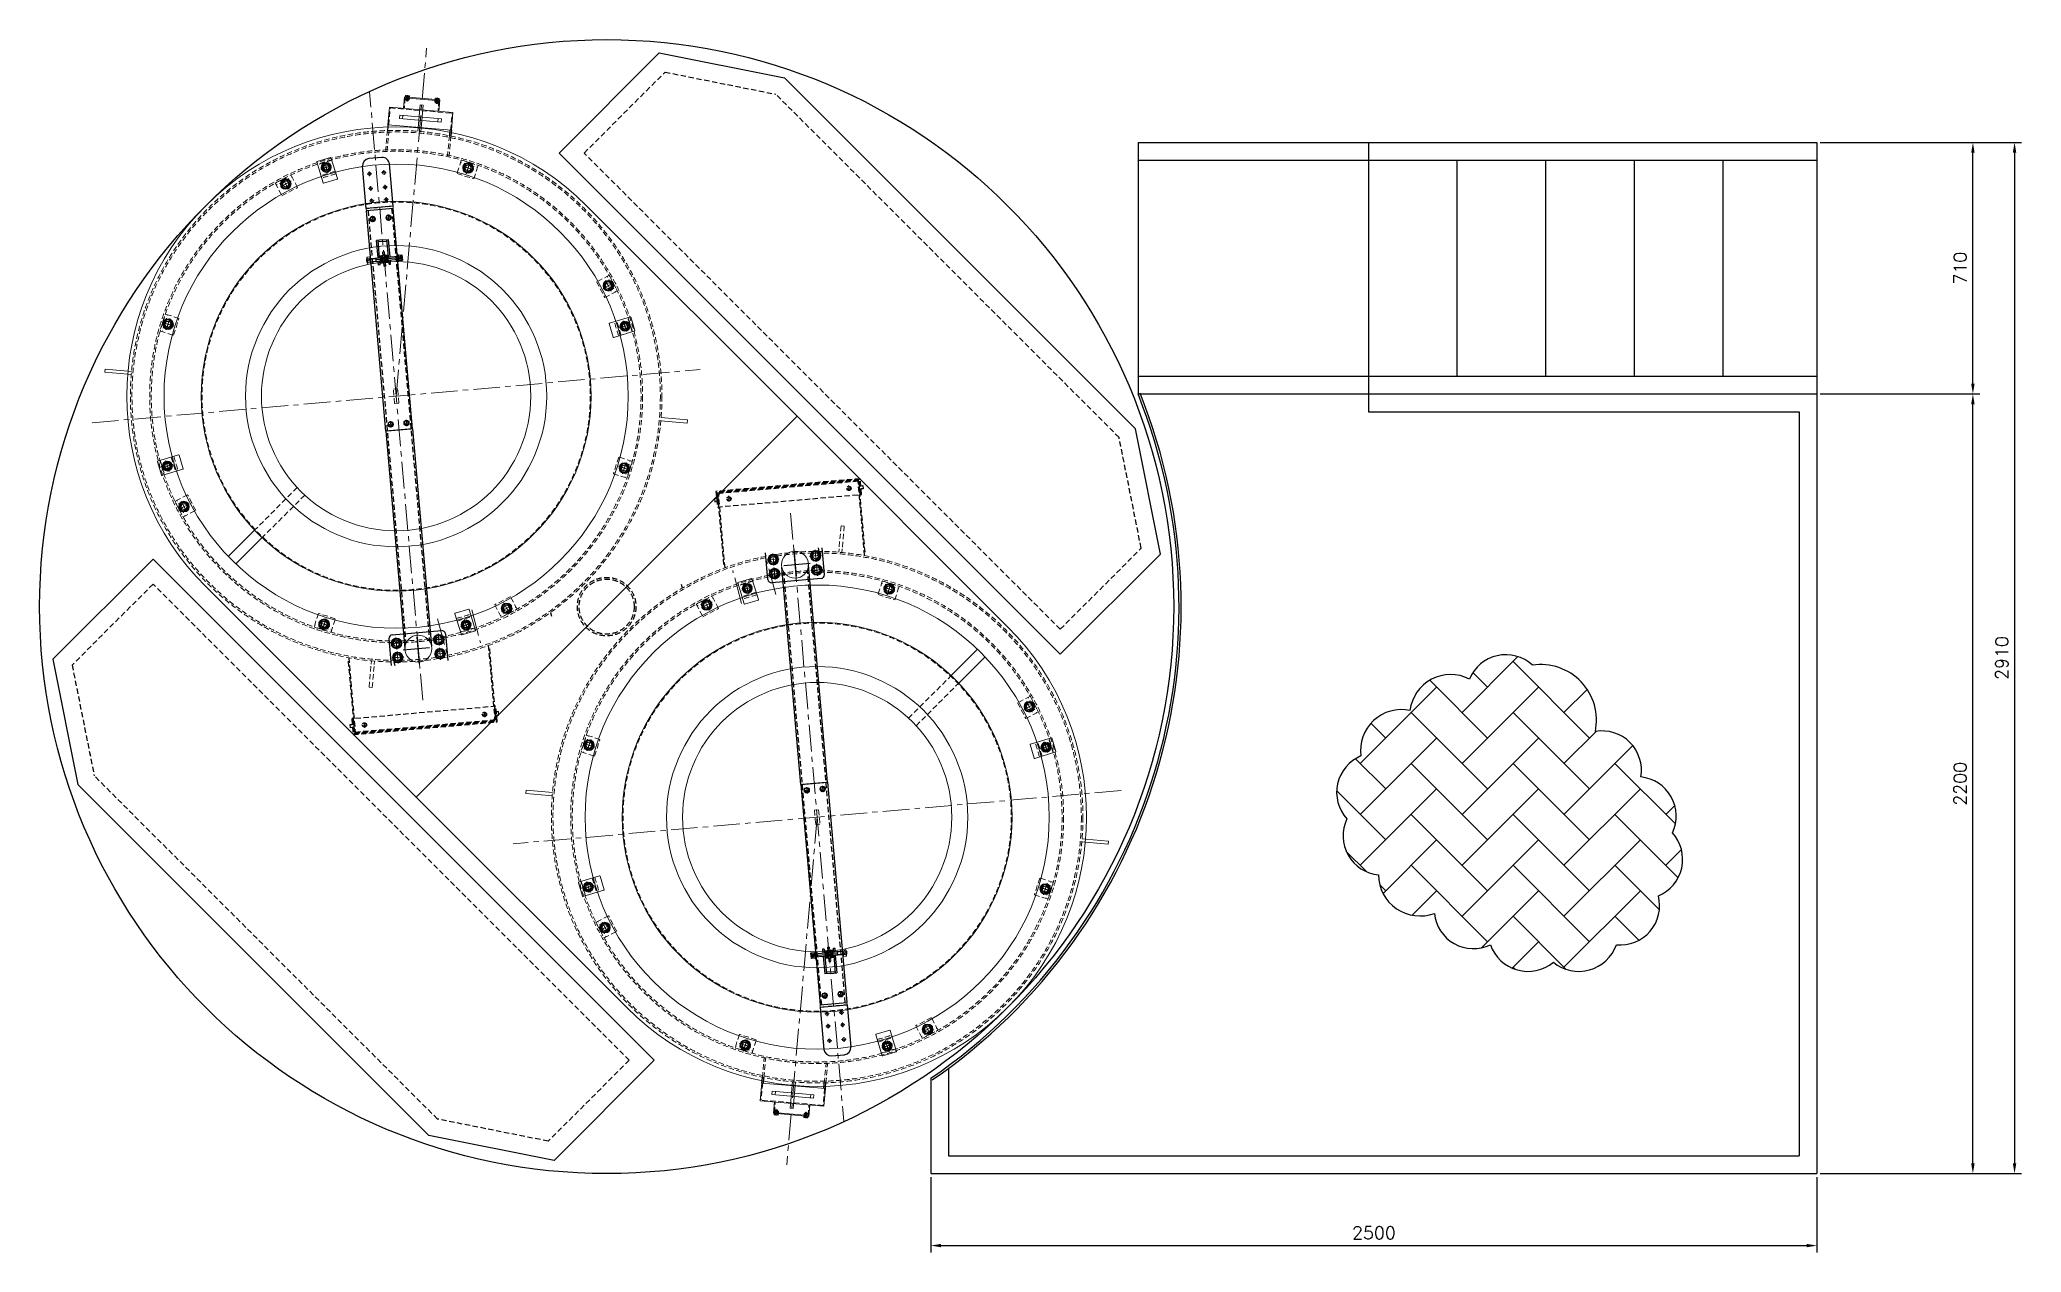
# Model space of a CAD drawing. Extents: x 0 to 24546, y -1194 to 5970.
# Drawn here: x 18954 to 24546, y 1617 to 5039 of the extents above; entities that cross this region are included whole.
import ezdxf

# ---------------------------------------------------------------- set-up
doc = ezdxf.new("R2010")
doc.units = 0
doc.header["$LTSCALE"] = 60
doc.linetypes.add('CENTER', pattern=[2, 1.25, -0.25, 0.25, -0.25])
doc.linetypes.add('HIDDEN', pattern=[0.375, 0.25, -0.125])
doc.layers.get('0').update_dxf_attribs({"linetype": 'CONTINUOUS'})
for name, color, linetype in [('2', 2, 'HIDDEN'), ('A', 2, 'CONTINUOUS'), ('BOM-UDEF', 3, 'CONTINUOUS'), ('C', 3, 'CENTER'), ('CL', 3, 'CENTER'), ('D', 1, 'CONTINUOUS'), ('FL', 1, 'CONTINUOUS'), ('H', 6, 'HIDDEN'), ('HL', 2, 'HIDDEN')]:
    doc.layers.add(name, color=color, linetype=linetype)
doc.styles.add('IUHS', font='txt.shx', dxfattribs={"bigfont": 'ciwhs.shx'})

msp = doc.modelspace()

# ---------------------------------------------------------------- texts
at = {"layer": 'A', "color": 4, "char_height": 36, "attachment_point": 5, "rotation": 90, "style": 'IUHS'}
for s, insert in [('\\A1;710', (24373.2, 4394.5)), ('\\A1;2910', (24490.7, 3294.5)), ('\\A1;2200', (24373.2, 2939.5))]:
    msp.add_mtext(s, dxfattribs=dict(at, insert=insert))
at = {"layer": 'A', "color": 4, "insert": (22719, 1672.5), "char_height": 36, "attachment_point": 5, "style": 'IUHS'}
msp.add_mtext('\\A1;2500', dxfattribs=at)

# ---------------------------------------------------------------- blocks, each defined once
blk = doc.blocks.new('SFFGEG')
at = {"layer": 'A', "lineweight": 5}
for p, q in [((464, -1043.64336), (452, -1050.5712)), ((452, -1050.5712), (452, -1064.4288)), ((476, -1050.5712), (464, -1043.64336)), ((476, -1064.4288), (476, -1050.5712)), ((452, -1064.4288), (464, -1071.35664)), ((464, -1071.35664), (476, -1064.4288))]:
    blk.add_line(p, q, dxfattribs=at)
for radius in [15, 13.3, 12]:
    blk.add_circle((464, -1057.5), radius, dxfattribs=at)
at = {"layer": 'CL', "lineweight": 5}
for p, q in [((447, -1057.5), (481, -1057.5)), ((448.152, -1057.5), (479.848, -1057.5)), ((448.7, -1057.5), (479.3, -1057.5)), ((464, -1040.5), (464, -1074.5)), ((464, -1041.652), (464, -1073.348)), ((464, -1042.2), (464, -1072.8))]:
    blk.add_line(p, q, dxfattribs=at)
at = {"layer": 'D', "lineweight": 5}
blk.add_circle((464, -1057.5), 8.1, dxfattribs=at)
at = {"layer": 'H', "lineweight": 5}
blk.add_circle((464, -1057.5), 9, dxfattribs=at)
blk = doc.blocks.new('WEFWEEF')
at = {"layer": 'A', "lineweight": 5}
for p, q in [((1324.5, -977.99432), (1318, -981.7469)), ((1318, -981.7469), (1318, -989.2531)), ((1318, -989.2531), (1324.5, -993.00568)), ((1331, -981.7469), (1324.5, -977.99432)), ((1324.5, -993.00568), (1331, -989.2531)), ((1331, -989.2531), (1331, -981.7469))]:
    blk.add_line(p, q, dxfattribs=at)
for radius in [7.8, 6.5]:
    blk.add_circle((1324.5, -985.5), radius, dxfattribs=at)
at = {"layer": 'CL', "lineweight": 5}
for p, q in [((1315.7, -985.5), (1333.3, -985.5)), ((1315.999, -985.5), (1333.001, -985.5)), ((1324.5, -976.7), (1324.5, -994.3)), ((1324.5, -976.999), (1324.5, -994.001))]:
    blk.add_line(p, q, dxfattribs=at)
at = {"layer": 'H', "lineweight": 5}
blk.add_circle((1324.5, -985.5), 4.6, dxfattribs=at)
blk = doc.blocks.new('HS_BOM', base_point=(2934.2, 4983.9))
at = {"layer": 'BOM-UDEF', "lineweight": 5}
blk.add_circle((2934.2, 4983.9), 0.25, dxfattribs=at)
blk = doc.blocks.new('egasghr')
at = {"layer": 'A', "lineweight": 5}
for p, q in [((4766.1, 1991.9), (4766.1, 2031.9)), ((4829.1, 2032.9), (4767.1, 2032.9)), ((4787.1, 2020.4), (4792.1, 2020.4)), ((4830.1, 2031.9), (4830.1, 1991.9)), ((4829.1, 1990.9), (4767.1, 1990.9)), ((4787.1, 2003.4), (4792.1, 2003.4))]:
    blk.add_line(p, q, dxfattribs=at)
for centre, radius, start, end in [((4767.1, 2031.9), 1, 90, 180), ((4787.1, 2011.9), 8.5, 90, 270), ((4792.1, 2011.9), 8.5, 270, 90), ((4829.1, 2031.9), 1, 0, 90), ((4767.1, 1991.9), 1, 180, 270), ((4829.1, 1991.9), 1, 270, 0)]:
    blk.add_arc(centre, radius, start, end, dxfattribs=at)
at = {"layer": 'C', "lineweight": 5}
for p, q in [((4789.6, 1998.4), (4789.6, 2025.4)), ((4773.6, 2011.9), (4805.6, 2011.9))]:
    blk.add_line(p, q, dxfattribs=at)
at = {"layer": 'H', "lineweight": 5}
for p, q in [((4775.1, 1990.9), (4775.1, 2032.9)), ((4807.1, 1990.9), (4807.1, 2032.9))]:
    blk.add_line(p, q, dxfattribs=at)
blk = doc.blocks.new('aggs')
at = {"layer": 'A', "lineweight": 5}
for p, q in [((2058.8, 1709), (2047.8, 1702.7)), ((2047.8, 1702.7), (2047.8, 1690)), ((2047.8, 1690), (2058.8, 1683.6)), ((2069.8, 1702.7), (2058.8, 1709)), ((2058.8, 1683.6), (2069.8, 1690)), ((2069.8, 1690), (2069.8, 1702.7))]:
    blk.add_line(p, q, dxfattribs=at)
for radius in [14, 11.8, 11, 8, 7.1]:
    blk.add_circle((2058.8, 1696.3), radius, dxfattribs=at)
at = {"layer": 'CL', "lineweight": 5}
for p, q in [((2042.8, 1696.3), (2074.8, 1696.3)), ((2044.1, 1696.3), (2073.5, 1696.3)), ((2045, 1696.3), (2072.6, 1696.3)), ((2058.8, 1712.3), (2058.8, 1680.3)), ((2058.8, 1711), (2058.8, 1681.6)), ((2058.8, 1710.1), (2058.8, 1682.5))]:
    blk.add_line(p, q, dxfattribs=at)
at = {"layer": 'BOM-UDEF', "lineweight": 5}
for p in [(2060.4, 1707.3), (2060.5, 1705.8), (2063.3, 1705.1)]:
    blk.add_blockref('HS_BOM', p, dxfattribs=at)

# ---------------------------------------------------------------- hatches: boundary and pattern name
h = msp.add_hatch()
h.set_pattern_fill('AR-HBONE', color=256, style=0)
h.set_pattern_definition([(45, (8886.73, -164.21), (1e-14, 143.6841), [304.8, -101.6]), (135, (8958.57, -92.37), (1e-14, 143.6841), [304.8, -101.6])])
h.paths.add_polyline_path([(22889.8, 2574, 0.520567), (23047.7, 2485.2, 0.520567), (23225.4, 2435.9, 0.520567), (23403.1, 2485.2, 0.520567), (23521.6, 2623.4, 0.520567), (23561.1, 2801, 0.520567), (23472.2, 2958.8, 0.520567), (23343.9, 3087.1, 0.520567), (23166.2, 3274.6, 0.520567), (22988.5, 3235.1, 0.520567), (22820.7, 3146.3, 0.520567), (22682.5, 3018.1, 0.520567), (22643, 2840.4, 0.520567), (22731.8, 2682.6, 0.520567)])

# ---------------------------------------------------------------- linework, layer by layer
msp.add_lwpolyline([(23166.2, 3274.6, 0.520567), (22988.5, 3235.1, 0.520567), (22988.5, 3235.1, 0.520567), (22820.7, 3146.3, 0.520567), (22820.7, 3146.3, 0.520567), (22682.5, 3018.1, 0.520567), (22682.5, 3018.1, 0.520567), (22643, 2840.4, 0.520567), (22643, 2840.4, 0.520567), (22731.8, 2682.6, 0.520567), (22731.8, 2682.6, 0.520567), (22889.8, 2574, 0.520567), (22889.8, 2574, 0.520567), (23047.7, 2485.2, 0.520567), (23047.7, 2485.2, 0.520567), (23225.4, 2435.9, 0.520567), (23225.4, 2435.9, 0.520567), (23403.1, 2485.2, 0.520567), (23403.1, 2485.2, 0.520567), (23521.6, 2623.4, 0.520567), (23521.6, 2623.4, 0.520567), (23561.1, 2801, 0.520567), (23561.1, 2801, 0.520567), (23472.2, 2958.8, 0.520567), (23472.2, 2958.8, 0.520567), (23343.9, 3087.1, 0.520567), (23343.9, 3087.1, 0.520567)], format="xyb", close=True)
at = {"lineweight": 5}
for centre, radius in [((19960, 4033.4), 425), ((19960, 4033.4), 380), ((21148, 2845.5), 425), ((21148, 2845.5), 380)]:
    msp.add_circle(centre, radius, dxfattribs=at)
at = {"layer": '2'}
for p, q in [((19951.3, 4569.2), (19875.6, 4562.6)), ((19951.3, 4569.2), (19875.6, 4562.6)), ((21156.7, 2309.7), (21232.4, 2316.3)), ((21156.7, 2309.7), (21232.4, 2316.3))]:
    msp.add_line(p, q, dxfattribs=at)
at = {"layer": 'A'}
for p, q in [((20419.7, 4719.3), (20702.5, 5002.2)), ((20702.5, 5002.2), (21056, 4931.5)), ((22046, 3941.5), (21056, 4931.5)), ((19936.2, 4793.8), (19935.3, 4783.8)), ((19936.7, 4799.4), (19936.2, 4793.8)), ((20115.4, 4776.8), (20114.6, 4768.1)), ((20116, 4783.7), (20115.4, 4776.8)), ((19919.2, 4706.9), (19883.3, 4703.8)), ((21833.9, 3305.1), (20419.7, 4719.3)), ((22053.4, 4749.5), (23969, 4749.5)), ((22053.4, 4749.5), (22053.4, 4039.5)), ((22053.4, 4699.5), (23969, 4699.5)), ((22703.4, 4749.5), (22703.4, 3989.5)), ((22953.4, 4699.5), (22953.4, 4089.5)), ((23203.4, 4699.5), (23203.4, 4089.5)), ((23453.4, 4699.5), (23453.4, 4089.5)), ((23703.4, 4699.5), (23703.4, 4089.5)), ((23969, 4749.5), (23969, 4039.5)), ((19875.6, 4562.6), (19865.1, 4682.1)), ((19951.3, 4569.2), (19940.8, 4688.7)), ((19951.3, 4569.2), (19875.6, 4562.6)), ((19951.8, 4563.2), (19876.1, 4556.6)), ((19930.5, 3934.5), (19876.1, 4556.6)), ((20006.3, 3941.1), (19951.8, 4563.2)), ((20497.4, 4570.8), (21091.4, 3976.9)), ((19921.5, 4474.4), (19904.5, 4472.9)), ((19921.5, 4474.4), (19938.4, 4475.9)), ((19938.2, 4426.2), (19933.9, 4475.5)), ((19942.7, 4426.6), (19938.4, 4475.9)), ((19877, 4420), (19877.8, 4420.9)), ((19877.8, 4411.7), (19877, 4420)), ((19877.8, 4420.9), (19966.6, 4428.7)), ((19878.6, 4410.9), (19877.8, 4420.9)), ((19967.5, 4418.7), (19878.6, 4410.9)), ((19903.7, 4413.1), (19902.9, 4423.1)), ((19908.8, 4423.6), (19904.5, 4472.9)), ((19913.3, 4424), (19909, 4473.3)), ((19921.8, 4469.9), (19909.4, 4468.8)), ((19927.4, 4440.3), (19921.5, 4439.8)), ((19921.8, 4469.9), (19934.3, 4471)), ((19966.3, 4431.7), (19975.7, 4432.5)), ((19967.7, 4415.7), (19966.3, 4431.7)), ((19975.7, 4432.5), (19976.4, 4431.9)), ((19977.1, 4416.5), (19975.7, 4432.5)), ((19976.4, 4431.9), (19977.7, 4417.2)), ((19878.6, 4410.9), (19877.8, 4411.7)), ((19910.6, 4403.2), (19909.7, 4413.7)), ((19915.1, 4403.6), (19910.6, 4403.2)), ((19915.1, 4403.6), (19914.2, 4414)), ((19930.9, 4400.5), (19925, 4399.9)), ((19940, 4405.8), (19939.1, 4416.2)), ((19940, 4405.8), (19944.5, 4406.2)), ((19944.5, 4406.2), (19943.6, 4416.6)), ((19977.1, 4416.5), (19967.7, 4415.7)), ((19977.7, 4417.2), (19977.1, 4416.5)), ((22053.4, 4089.5), (23969, 4089.5)), ((22053.4, 4039.5), (23969, 4039.5)), ((23969, 4039.5), (23969, 1839.5)), ((21091.4, 3976.9), (20016.6, 2902.1)), ((21091.4, 3976.9), (21685.4, 3382.9)), ((22703.4, 3989.5), (23919, 3989.5)), ((23919, 3989.5), (23919, 1889.5)), ((20006.3, 3941.1), (19930.5, 3934.5)), ((19930.5, 3934.5), (19984.2, 3321.2)), ((20001.8, 3940.7), (19935, 3934.9)), ((20006.3, 3941.1), (20059.9, 3327.8)), ((22116.7, 3587.9), (22046, 3941.5)), ((21009, 3515.9), (21002.4, 3591.4)), ((21168.4, 3529.9), (21161.8, 3605.4)), ((21833.9, 3305.1), (22116.7, 3587.9)), ((19274.1, 3573.8), (18991.3, 3291)), ((20688.4, 2159.6), (19274.1, 3573.8)), ((21101.7, 2937.8), (21048.1, 3551.1)), ((21177.5, 2944.4), (21123.8, 3557.7)), ((20016.6, 2902.1), (19422.6, 3496)), ((21159.3, 3519), (21019.8, 3506.8)), ((19948.7, 3359.9), (20088.2, 3372.1)), ((20099, 3363), (20105.6, 3287.5)), ((19939.6, 3349), (19946.2, 3273.6)), ((18991.3, 3291), (19062, 2937.4)), ((20052, 1947.5), (19062, 2937.4)), ((21101.7, 2937.8), (21177.5, 2944.4)), ((21101.7, 2937.8), (21156.2, 2315.7)), ((21106.2, 2938.2), (21173, 2944)), ((21177.5, 2944.4), (21231.9, 2322.3)), ((20610.6, 2308.1), (20016.6, 2902.1)), ((21130.4, 2461.7), (21130.9, 2462.4)), ((21131.6, 2447), (21130.4, 2461.7)), ((21130.9, 2462.4), (21140.3, 2463.2)), ((21130.9, 2462.4), (21132.3, 2446.4)), ((21140.3, 2463.2), (21141.7, 2447.3)), ((21140.5, 2460.2), (21229.4, 2468)), ((21168, 2473.1), (21163.5, 2472.8)), ((21163.5, 2472.8), (21164.4, 2462.3)), ((21168, 2473.1), (21168.9, 2462.7)), ((21177.1, 2478.5), (21183, 2479)), ((21192.9, 2475.3), (21197.4, 2475.7)), ((21192.9, 2475.3), (21193.8, 2464.9)), ((21197.4, 2475.7), (21198.3, 2465.3)), ((21204.3, 2465.8), (21205.2, 2455.8)), ((21229.4, 2468), (21230.2, 2458)), ((21229.4, 2468), (21230.3, 2467.2)), ((21230.3, 2467.2), (21231, 2458.9)), ((21132.3, 2446.4), (21131.6, 2447)), ((21141.7, 2447.3), (21132.3, 2446.4)), ((21230.2, 2458), (21141.4, 2450.2)), ((21165.3, 2452.3), (21169.6, 2403)), ((21169.8, 2452.7), (21174.1, 2403.4)), ((21186.2, 2409), (21173.7, 2407.9)), ((21180.6, 2438.6), (21186.5, 2439.1)), ((21186.2, 2409), (21198.6, 2410.1)), ((21186.6, 2404.5), (21203.5, 2406)), ((21194.7, 2454.9), (21199, 2405.6)), ((21199.2, 2455.3), (21203.5, 2406)), ((21231, 2458.9), (21230.2, 2458)), ((21186.6, 2404.5), (21169.6, 2403)), ((21156.2, 2315.7), (21231.9, 2322.3)), ((21156.7, 2309.7), (21232.4, 2316.3)), ((21156.7, 2309.7), (21167.2, 2190.2)), ((21232.4, 2316.3), (21242.9, 2196.8)), ((20688.4, 2159.6), (20405.5, 1876.8)), ((21188.8, 2172), (21224.7, 2175.1)), ((21519, 2137), (21519, 1889.5)), ((20992, 2095.2), (20992.6, 2102.1)), ((20992.6, 2102.1), (20993.4, 2110.8)), ((21171.3, 2079.5), (21171.8, 2085.1)), ((21171.8, 2085.1), (21172.7, 2095.2)), ((21469, 2108.7), (21469, 1839.5)), ((20405.5, 1876.8), (20052, 1947.5)), ((21519, 1889.5), (23919, 1889.5)), ((21469, 1839.5), (23969, 1839.5))]:
    msp.add_line(p, q, dxfattribs=at)
at = {"layer": 'A', "lineweight": 5}
for p, q in [((19983.7, 4877.9), (19980.9, 4845.7)), ((19983.5, 4875.6), (19983.7, 4877.9)), ((19983.5, 4875.6), (20083.1, 4866.9)), ((19983.7, 4877.9), (20083.3, 4869.2)), ((19986.3, 4881.2), (19986, 4877.7)), ((19986, 4877.7), (19997.5, 4876.7)), ((19986.3, 4881.2), (19987.1, 4881.6)), ((19987.1, 4881.6), (19997.1, 4880.7)), ((19989.2, 4881), (19988.9, 4877.4)), ((19994.9, 4880.5), (19994.6, 4876.9)), ((19997.1, 4880.7), (19997.8, 4880.2)), ((19997.5, 4876.7), (19997.8, 4880.2)), ((20069.5, 4870.4), (20069.9, 4873.9)), ((20081, 4869.4), (20069.5, 4870.4)), ((20070.7, 4874.3), (20069.9, 4873.9)), ((20080.6, 4873.4), (20070.7, 4874.3)), ((20072.7, 4873.7), (20072.4, 4870.1)), ((20078.5, 4873.2), (20078.2, 4869.6)), ((20083.3, 4869.2), (20080.5, 4837)), ((20081.4, 4872.9), (20080.6, 4873.4)), ((20081.4, 4872.9), (20081, 4869.4)), ((20083.1, 4866.9), (20083.3, 4869.2)), ((19936.7, 4799.4), (19941.1, 4849.2)), ((19941.1, 4849.2), (20120.4, 4833.5)), ((19970.2, 4826.1), (19969.4, 4817.1)), ((19969.4, 4817.1), (20086.9, 4806.8)), ((19970.2, 4826.1), (20087.7, 4815.8)), ((20027.5, 4855.7), (20021.8, 4790.9)), ((20027.5, 4855.7), (20036.4, 4854.9)), ((20036.4, 4854.9), (20030.8, 4790.1)), ((20087.7, 4815.8), (20086.9, 4806.8)), ((20116, 4783.7), (20120.4, 4833.5)), ((19936.7, 4799.4), (20116, 4783.7)), ((19876.1, 4556.6), (19875.6, 4562.6)), ((19951.8, 4563.2), (19951.3, 4569.2)), ((19921.5, 4439.8), (19923.2, 4419.9)), ((19925, 4399.9), (19923.2, 4419.9)), ((19927.4, 4440.3), (19929.2, 4420.4)), ((19930.9, 4400.5), (19929.2, 4420.4)), ((19137.8, 4100.8), (19138.6, 4109.8)), ((19137.8, 4100.8), (19202.5, 4095.2)), ((19138.6, 4109.8), (19203.3, 4104.1)), ((20782.3, 3966.4), (20717.6, 3972)), ((20781.5, 3957.4), (20716.8, 3963.1)), ((20782.3, 3966.4), (20781.5, 3957.4)), ((19560.7, 3655.3), (19486.4, 3581)), ((19581.9, 3634.1), (19507.6, 3559.8)), ((21526.1, 3244.9), (21600.4, 3319.1)), ((21547.3, 3223.6), (21621.6, 3297.9)), ((20325.7, 2912.5), (20326.5, 2921.5)), ((20325.7, 2912.5), (20390.5, 2906.9)), ((20326.5, 2921.5), (20391.2, 2915.8)), ((21969.4, 2769.1), (21904.7, 2774.8)), ((21970.2, 2778.1), (21905.5, 2783.7)), ((21970.2, 2778.1), (21969.4, 2769.1)), ((21177.1, 2478.5), (21178.8, 2458.5)), ((21183, 2479), (21184.8, 2459.1)), ((21180.6, 2438.6), (21178.8, 2458.5)), ((21186.5, 2439.1), (21184.8, 2459.1)), ((21156.2, 2315.7), (21156.7, 2309.7)), ((21231.9, 2322.3), (21232.4, 2316.3)), ((20992, 2095.2), (20987.6, 2045.4)), ((21171.3, 2079.5), (20992, 2095.2)), ((21020.3, 2063.1), (21021.1, 2072.1)), ((21138.6, 2061.8), (21021.1, 2072.1)), ((21071.6, 2024), (21077.3, 2088.8)), ((21080.6, 2023.2), (21086.2, 2088)), ((21171.3, 2079.5), (21166.9, 2029.7)), ((21166.9, 2029.7), (20987.6, 2045.4)), ((21137.9, 2052.9), (21020.3, 2063.1)), ((21024.7, 2009.8), (21027.5, 2041.9)), ((21080.6, 2023.2), (21071.6, 2024)), ((21124.3, 2001), (21127.1, 2033.2)), ((21137.9, 2052.9), (21138.6, 2061.8)), ((21024.9, 2012), (21024.7, 2009.8)), ((21124.3, 2001), (21024.7, 2009.8)), ((21124.5, 2003.3), (21024.9, 2012)), ((21026.6, 2006), (21027, 2009.6)), ((21026.6, 2006), (21027.4, 2005.5)), ((21027, 2009.6), (21038.5, 2008.5)), ((21027.4, 2005.5), (21037.3, 2004.6)), ((21029.5, 2005.8), (21029.8, 2009.3)), ((21035.3, 2005.3), (21035.6, 2008.8)), ((21037.3, 2004.6), (21038.1, 2005)), ((21038.5, 2008.5), (21038.1, 2005)), ((21110.5, 2002.2), (21110.2, 1998.7)), ((21110.9, 1998.2), (21110.2, 1998.7)), ((21122, 2001.2), (21110.5, 2002.2)), ((21120.9, 1997.3), (21110.9, 1998.2)), ((21113.1, 1998.5), (21113.4, 2002)), ((21118.8, 1998), (21119.1, 2001.5)), ((21121.7, 1997.7), (21120.9, 1997.3)), ((21121.7, 1997.7), (21122, 2001.2)), ((21124.5, 2003.3), (21124.3, 2001))]:
    msp.add_line(p, q, dxfattribs=at)
at = {"layer": 'A', "color": 1}
for p, q in [((23978.6, 4749.5), (24428.4, 4749.5)), ((23978.6, 4749.5), (24545.9, 4749.5)), ((24409.2, 4068.3), (24409.2, 4720.7)), ((24526.7, 4720.7), (24526.7, 1868.3)), ((23978.6, 4039.5), (24428.4, 4039.5)), ((23978.6, 4039.5), (24428.4, 4039.5)), ((24409.2, 1868.3), (24409.2, 4010.7)), ((21469, 1829.9), (21469, 1617.3)), ((23969, 1829.9), (23969, 1617.3)), ((23978.6, 1839.5), (24428.4, 1839.5)), ((23978.6, 1839.5), (24545.9, 1839.5)), ((21497.8, 1636.5), (23940.2, 1636.5))]:
    msp.add_line(p, q, dxfattribs=at)
at = {"layer": 'A', "lineweight": 20}
for p, q in [((19878.3, 4425.8), (19877.6, 4424.4)), ((19877.6, 4424.4), (19879.1, 4407.5)), ((19878.3, 4425.8), (19885.5, 4426.4)), ((19878.7, 4420.9), (19885.9, 4421.5)), ((19885.4, 4427.1), (19887.4, 4427.3)), ((19887.3, 4406.2), (19885.4, 4427.1)), ((19885.5, 4426.4), (19887.2, 4406.9)), ((19887.4, 4427.3), (19889.3, 4406.3)), ((19914.3, 4429.6), (19916.3, 4429.8)), ((19916.2, 4408.7), (19914.3, 4429.6)), ((19916.3, 4429.8), (19918.3, 4430)), ((19918.2, 4408.9), (19916.3, 4429.8)), ((19916.3, 4429.8), (19918.2, 4408.9)), ((19918.3, 4430), (19920.3, 4430.1)), ((19920.1, 4409), (19918.3, 4430)), ((19918.3, 4430), (19920.1, 4409)), ((19920.3, 4430.1), (19922.3, 4430.3)), ((19922.1, 4409.2), (19920.3, 4430.1)), ((19920.3, 4430.1), (19922.1, 4409.2)), ((19922.3, 4430.3), (19924.1, 4409.4)), ((19930.3, 4431), (19928.3, 4430.8)), ((19928.3, 4430.8), (19930.1, 4409.9)), ((19932.3, 4431.2), (19930.3, 4431)), ((19932.1, 4410.1), (19930.3, 4431)), ((19930.3, 4431), (19932.1, 4410.1)), ((19934.3, 4431.4), (19932.3, 4431.2)), ((19934.1, 4410.3), (19932.3, 4431.2)), ((19932.3, 4431.2), (19934.1, 4410.3)), ((19936.2, 4431.5), (19934.3, 4431.4)), ((19936.1, 4410.4), (19934.3, 4431.4)), ((19934.3, 4431.4), (19936.1, 4410.4)), ((19938.1, 4410.6), (19936.2, 4431.5)), ((19963.1, 4433.9), (19965.1, 4434.1)), ((19965, 4413), (19963.1, 4433.9)), ((19965.1, 4434.1), (19967, 4413.1)), ((19879.1, 4407.5), (19880, 4406.2)), ((19879.6, 4411.1), (19886.8, 4411.7)), ((19887.2, 4406.9), (19880, 4406.2)), ((19889.3, 4406.3), (19887.3, 4406.2)), ((19918.2, 4408.9), (19916.2, 4408.7)), ((19920.1, 4409), (19918.2, 4408.9)), ((19922.1, 4409.2), (19920.1, 4409)), ((19924.1, 4409.4), (19922.1, 4409.2)), ((19930.1, 4409.9), (19932.1, 4410.1)), ((19932.1, 4410.1), (19934.1, 4410.3)), ((19934.1, 4410.3), (19936.1, 4410.4)), ((19936.1, 4410.4), (19938.1, 4410.6)), ((19967, 4413.1), (19965, 4413)), ((21141, 2465.8), (21143, 2465.9)), ((21142.9, 2444.9), (21141, 2465.8)), ((21143, 2465.9), (21144.9, 2445)), ((21171.9, 2468.5), (21169.9, 2468.3)), ((21169.9, 2468.3), (21171.8, 2447.4)), ((21173.9, 2468.6), (21171.9, 2468.5)), ((21171.9, 2468.5), (21173.8, 2447.6)), ((21173.8, 2447.6), (21171.9, 2468.5)), ((21175.9, 2468.8), (21173.9, 2468.6)), ((21173.9, 2468.6), (21175.7, 2447.7)), ((21175.7, 2447.7), (21173.9, 2468.6)), ((21177.9, 2469), (21175.9, 2468.8)), ((21175.9, 2468.8), (21177.7, 2447.9)), ((21177.7, 2447.9), (21175.9, 2468.8)), ((21179.7, 2448.1), (21177.9, 2469)), ((21183.9, 2469.5), (21185.9, 2469.7)), ((21185.7, 2448.6), (21183.9, 2469.5)), ((21185.9, 2469.7), (21187.9, 2469.9)), ((21185.9, 2469.7), (21187.7, 2448.8)), ((21187.7, 2448.8), (21185.9, 2469.7)), ((21187.9, 2469.9), (21189.9, 2470)), ((21187.9, 2469.9), (21189.7, 2448.9)), ((21189.7, 2448.9), (21187.9, 2469.9)), ((21189.9, 2470), (21191.8, 2470.2)), ((21189.9, 2470), (21191.7, 2449.1)), ((21191.7, 2449.1), (21189.9, 2470)), ((21191.8, 2470.2), (21193.7, 2449.3)), ((21218.7, 2472.6), (21220.7, 2472.7)), ((21220.6, 2451.7), (21218.7, 2472.6)), ((21220.7, 2472.7), (21222.6, 2451.8)), ((21220.8, 2472.1), (21228, 2472.7)), ((21222.5, 2452.5), (21220.8, 2472.1)), ((21228.4, 2467.8), (21221.2, 2467.2)), ((21228.9, 2471.4), (21228, 2472.7)), ((21230.4, 2454.5), (21228.9, 2471.4)), ((21144.9, 2445), (21142.9, 2444.9)), ((21171.8, 2447.4), (21173.8, 2447.6)), ((21173.8, 2447.6), (21175.7, 2447.7)), ((21175.7, 2447.7), (21177.7, 2447.9)), ((21177.7, 2447.9), (21179.7, 2448.1)), ((21187.7, 2448.8), (21185.7, 2448.6)), ((21189.7, 2448.9), (21187.7, 2448.8)), ((21191.7, 2449.1), (21189.7, 2448.9)), ((21193.7, 2449.3), (21191.7, 2449.1)), ((21222.6, 2451.8), (21220.6, 2451.7)), ((21229.3, 2458), (21222.1, 2457.4)), ((21229.7, 2453.1), (21222.5, 2452.5)), ((21229.7, 2453.1), (21230.4, 2454.5))]:
    msp.add_line(p, q, dxfattribs=at)
at = {"layer": 'A'}
msp.add_circle((20554, 3439.5), 1600, dxfattribs=at)
at = {"layer": 'A', "lineweight": 5}
for centre, radius in [((19960, 4033.4), 655), ((19884.6, 4660.7), 4.5), ((19925.4, 4664.3), 4.5), ((19888.2, 4619.6), 4.5), ((19891.2, 4584.8), 4.5), ((19929, 4623.2), 4.5), ((19932.1, 4588.4), 4.5), ((19960, 4033.4), 550), ((21085.7, 3557.8), 38.1), ((21148, 2845.5), 655), ((20022.3, 3321.1), 38.1), ((21148, 2845.5), 550), ((21175.9, 2290.5), 4.5), ((21216.8, 2294.1), 4.5), ((21179, 2255.7), 4.5), ((21219.8, 2259.3), 4.5), ((21182.6, 2214.6), 4.5), ((21223.4, 2218.2), 4.5)]:
    msp.add_circle(centre, radius, dxfattribs=at)
for centre, radius, start, end in [((19987.6, 4879), 2.55, 50.591, 119.409), ((19991.2, 4871.2), 10, 68.2199, 101.7801), ((19996.2, 4878.2), 2.55, 50.591, 119.409), ((20071.1, 4871.7), 2.55, 50.591, 119.409), ((20074.8, 4863.9), 10, 68.2199, 101.7801), ((20079.7, 4870.9), 2.55, 50.591, 119.409), ((19960, 4033.4), 760, 45, 225), ((21148, 2845.5), 760, 225, 45), ((21028.3, 2008), 2.55, 230.591, 299.409), ((21033.2, 2015), 10, 248.2199, 281.7801), ((21036.9, 2007.2), 2.55, 230.591, 299.409), ((21111.8, 2000.7), 2.55, 230.591, 299.409), ((21116.8, 2007.7), 10, 248.2199, 281.7801), ((21120.4, 1999.9), 2.55, 230.591, 299.409)]:
    msp.add_arc(centre, radius, start, end, dxfattribs=at)
at = {"layer": 'A'}
for centre, radius, start, end in [((19885.1, 4683.9), 20, 95, 185), ((19920.9, 4687), 20, 5, 95), ((19894.3, 4417.2), 17, 167.8014, 184.5998), ((19894.3, 4417.4), 17, 185.4002, 202.1986), ((20554, 3439.5), 1615, 304.5109, 21.8092), ((20554, 3439.5), 1621, 304.5109, 21.8092), ((21158.4, 3529), 10, 275, 5), ((21019, 3516.8), 10, 185, 275), ((19949.6, 3349.9), 10, 95, 185), ((20089, 3362.1), 10, 5, 95), ((21213.7, 2461.5), 17, 5.4002, 22.1986), ((21213.7, 2461.7), 17, 347.8014, 4.5998), ((21187.1, 2191.9), 20, 185, 275), ((21222.9, 2195), 20, 275, 5)]:
    msp.add_arc(centre, radius, start, end, dxfattribs=at)
at = {"layer": 'A', "lineweight": 20}
for centre, radius, start, end in [((19882.1, 4423.6), 4.34, 150.591, 219.409), ((19895.3, 4417.3), 17, 167.8014, 184.5998), ((19895.3, 4417.5), 17, 185.4002, 202.1986), ((19883.4, 4409), 4.34, 150.591, 219.409), ((21224.7, 2469.9), 4.34, 330.591, 39.409), ((21212.7, 2461.4), 17, 5.4002, 22.1986), ((21212.7, 2461.6), 17, 347.8014, 4.5998), ((21225.9, 2455.3), 4.34, 330.591, 39.409)]:
    msp.add_arc(centre, radius, start, end, dxfattribs=at)
at = {"layer": 'A', "color": 1}
for points in [[(24404.4, 4720.7), (24414, 4720.7), (24409.2, 4749.5)], [(24521.9, 4720.7), (24531.5, 4720.7), (24526.7, 4749.5)], [(24404.4, 4068.3), (24414, 4068.3), (24409.2, 4039.5)], [(24404.4, 4010.7), (24414, 4010.7), (24409.2, 4039.5)], [(24404.4, 1868.3), (24414, 1868.3), (24409.2, 1839.5)], [(24521.9, 1868.3), (24531.5, 1868.3), (24526.7, 1839.5)], [(21497.8, 1641.3), (21497.8, 1631.7), (21469, 1636.5)], [(23940.2, 1641.3), (23940.2, 1631.7), (23969, 1636.5)]]:
    msp.add_solid(points, dxfattribs=at)
at = {"layer": 'C', "lineweight": 5}
for p, q in [((19960, 4033.4), (20045.9, 5015)), ((20934.7, 3448.1), (20909.6, 3541.8)), ((21031.3, 3474), (21006.2, 3567.7)), ((20173.3, 3430.8), (20198.4, 3337.1)), ((20076.7, 3405), (20101.8, 3311.2)), ((21148, 2845.5), (21062.1, 1863.9))]:
    msp.add_line(p, q, dxfattribs=at)
at = {"layer": 'CL', "lineweight": 5}
for p, q in [((20035.1, 3175.5), (19885, 4891.3)), ((19992.3, 4883.1), (19990.7, 4865.2)), ((19991.7, 4875.9), (19991, 4868.9)), ((20075.8, 4875.8), (20074.3, 4857.9)), ((20075.2, 4868.6), (20074.6, 4861.6)), ((19878.2, 4660.2), (19890.9, 4661.3)), ((19885.1, 4654.4), (19884, 4667.1)), ((19919, 4663.8), (19931.8, 4664.9)), ((19926, 4657.9), (19924.9, 4670.7)), ((19881.8, 4619), (19894.5, 4620.2)), ((19884.8, 4584.3), (19897.6, 4585.4)), ((19888.7, 4613.2), (19887.6, 4626)), ((19891.8, 4578.5), (19890.7, 4591.2)), ((19922.6, 4622.6), (19935.4, 4623.7)), ((19925.7, 4587.8), (19938.4, 4589)), ((19929.6, 4616.8), (19928.5, 4629.5)), ((19932.6, 4582), (19931.5, 4594.8)), ((19102.1, 3958.4), (20818, 4108.5)), ((21072.9, 3703.4), (21223, 1987.6)), ((22005.9, 2920.5), (20290, 2770.4)), ((21175.4, 2296.9), (21176.5, 2284.1)), ((21223.2, 2294.6), (21210.4, 2293.5)), ((21216.2, 2300.5), (21217.3, 2287.7)), ((21182.3, 2291.1), (21169.6, 2290)), ((21185.4, 2256.3), (21172.6, 2255.2)), ((21178.4, 2262.1), (21179.5, 2249.4)), ((21226.2, 2259.9), (21213.5, 2258.8)), ((21219.3, 2265.7), (21220.4, 2252.9)), ((21189, 2215.2), (21176.2, 2214)), ((21182, 2221), (21183.1, 2208.2)), ((21229.8, 2218.7), (21217.1, 2217.6)), ((21222.9, 2224.6), (21224, 2211.8)), ((21032.2, 2003.1), (21033.8, 2021)), ((21032.8, 2010.3), (21033.4, 2017.3)), ((21115.7, 1995.8), (21117.3, 2013.7)), ((21116.4, 2003), (21117, 2010))]:
    msp.add_line(p, q, dxfattribs=at)
at = {"layer": 'CL'}
for p, q in [((19979, 4424.7), (19875.4, 4415.7)), ((21081.9, 3600.4), (21089.4, 3515.1)), ((21128.3, 3561.5), (21043, 3554)), ((20026.1, 3278.5), (20018.6, 3363.8)), ((19979.7, 3317.4), (20065, 3324.9)), ((21129, 2454.2), (21232.6, 2463.2))]:
    msp.add_line(p, q, dxfattribs=at)
at = {"layer": 'CL', "lineweight": 20}
for p, q in [((19918.2, 4419.4), (19914.2, 4419.1)), ((19920.2, 4419.6), (19916.2, 4419.2)), ((19922.2, 4419.8), (19918.2, 4419.4)), ((19924.2, 4419.9), (19920.2, 4419.6)), ((19928.2, 4420.3), (19932.2, 4420.6)), ((19930.2, 4420.5), (19934.2, 4420.8)), ((19932.2, 4420.6), (19936.2, 4421)), ((19963.1, 4423.3), (19967, 4423.7)), ((19887.3, 4416.7), (19877.4, 4415.8)), ((19889.3, 4416.9), (19885.4, 4416.5)), ((21218.7, 2462), (21222.6, 2462.4)), ((21220.7, 2462.2), (21230.6, 2463.1)), ((21144.9, 2455.6), (21141, 2455.2)), ((21175.8, 2458.3), (21171.8, 2457.9)), ((21177.8, 2458.4), (21173.8, 2458.1)), ((21179.8, 2458.6), (21175.8, 2458.3)), ((21183.8, 2459), (21187.8, 2459.3)), ((21185.8, 2459.1), (21189.8, 2459.5)), ((21187.8, 2459.3), (21191.8, 2459.7)), ((21189.8, 2459.5), (21193.8, 2459.8))]:
    msp.add_line(p, q, dxfattribs=at)
at = {"layer": 'FL', "lineweight": 5}
for p, q in [((19988.4, 4867.4), (19989.2, 4876.2)), ((19989.2, 4876.2), (19988.8, 4877.2)), ((19993.3, 4867), (19994.1, 4875.8)), ((19994.1, 4875.8), (19994.7, 4876.7)), ((20072, 4860.1), (20072.7, 4868.9)), ((20072.7, 4868.9), (20072.3, 4869.9)), ((20076.9, 4859.7), (20077.6, 4868.5)), ((20077.6, 4868.5), (20078.3, 4869.4)), ((21031.1, 2019.2), (21030.4, 2010.4)), ((21036, 2018.8), (21035.3, 2010)), ((21030.4, 2010.4), (21029.7, 2009.6)), ((21035.3, 2010), (21035.7, 2009)), ((21113.9, 2003.1), (21113.3, 2002.3)), ((21114.7, 2011.9), (21113.9, 2003.1)), ((21119.6, 2011.5), (21118.8, 2002.7)), ((21118.8, 2002.7), (21119.3, 2001.7))]:
    msp.add_line(p, q, dxfattribs=at)
at = {"layer": 'FL'}
for p, q in [((19877, 4420), (19902.9, 4422.3)), ((19902.9, 4422.3), (19904.3, 4423.2)), ((19877.8, 4411.7), (19903.7, 4413.9)), ((19903.7, 4413.9), (19905.1, 4413.3)), ((21204.3, 2465), (21202.9, 2465.7)), ((21230.3, 2467.2), (21204.3, 2465)), ((21205.1, 2456.6), (21203.7, 2455.7)), ((21231, 2458.9), (21205.1, 2456.6))]:
    msp.add_line(p, q, dxfattribs=at)
at = {"layer": 'H'}
for p, q in [((20490.4, 4719.3), (20718.9, 4947.9)), ((20718.9, 4947.9), (21031.4, 4885.4)), ((21999.9, 3916.9), (21031.4, 4885.4)), ((20111.5, 4784.1), (20110.2, 4769)), ((21833.9, 3375.8), (20490.4, 4719.3)), ((19880.6, 4557), (19987.4, 3336.4)), ((19947.3, 4562.8), (20054.1, 3342.3)), ((22062.4, 3604.4), (21999.9, 3916.9)), ((21269.5, 3800.4), (20862.5, 3764.7)), ((20862.5, 3764.7), (20866.3, 3720.6)), ((21267.4, 3797.9), (20865, 3762.7)), ((20865, 3762.7), (20868.6, 3720.8)), ((20866.3, 3720.6), (21273.4, 3756.2)), ((21265.6, 3795.7), (20867.1, 3760.8)), ((20870.6, 3721), (20867.1, 3760.8)), ((21263.5, 3793.2), (20869.6, 3758.7)), ((20888, 3549), (20869.6, 3758.7)), ((21281.9, 3583.5), (21263.5, 3793.2)), ((21269.1, 3755.8), (21265.6, 3795.7)), ((21267, 3780.3), (21271.2, 3780.6)), ((21267.7, 3771.3), (21267, 3780.3)), ((21271.1, 3756), (21267.4, 3797.9)), ((21272, 3771.7), (21267.7, 3771.3)), ((21283.3, 3593.3), (21269.1, 3755.8)), ((21273.4, 3756.2), (21269.5, 3800.4)), ((21271.2, 3780.6), (21276.9, 3781.1)), ((21277.7, 3772.2), (21272, 3771.7)), ((21276.9, 3781.1), (21277.7, 3772.2)), ((20864.2, 3745), (20858.5, 3744.5)), ((20858.5, 3744.5), (20859.3, 3735.6)), ((20859.3, 3735.6), (20865, 3736.1)), ((20868.5, 3745.4), (20864.2, 3745)), ((20865, 3736.1), (20869.3, 3736.4)), ((20869.3, 3736.4), (20868.5, 3745.4)), ((20884.8, 3558.5), (20870.6, 3721)), ((21154.1, 3595.5), (21151.4, 3605.5)), ((21833.9, 3375.8), (22062.4, 3604.4)), ((21160.7, 2316.1), (21053.9, 3536.7)), ((21227.4, 2321.9), (21120.6, 3542.5)), ((19274.1, 3503.1), (19045.6, 3274.5)), ((20617.6, 2159.6), (19274.1, 3503.1)), ((20767.7, 3491.9), (20765, 3502)), ((20395.2, 3422.6), (20398.8, 3412.8)), ((20220, 3329.9), (20238.4, 3120.2)), ((20223.2, 3320.4), (20237.4, 3157.9)), ((19045.6, 3274.5), (19108.1, 2962.1)), ((19824.7, 3285.6), (19838.9, 3123.1)), ((19826.1, 3295.4), (19844.5, 3085.7)), ((19953.9, 3283.5), (19956.6, 3273.4)), ((20241.7, 3158.3), (19834.6, 3122.7)), ((20237.4, 3157.9), (20240.9, 3118.1)), ((20243, 3142.9), (20238.7, 3142.5)), ((20238.7, 3142.5), (20239.5, 3133.5)), ((20243, 3116.3), (20239.4, 3158.1)), ((20239.5, 3133.5), (20243.8, 3133.9)), ((20245.5, 3114.2), (20241.7, 3158.3)), ((20248.7, 3143.4), (20243, 3142.9)), ((20243.8, 3133.9), (20249.5, 3134.4)), ((20249.5, 3134.4), (20248.7, 3143.4)), ((19830.3, 3106.8), (19836, 3107.2)), ((19831.1, 3097.8), (19830.3, 3106.8)), ((19836.8, 3098.3), (19831.1, 3097.8)), ((19834.6, 3122.7), (19838.5, 3078.6)), ((19836, 3107.2), (19840.3, 3107.6)), ((19841, 3098.7), (19836.8, 3098.3)), ((19836.9, 3122.9), (19840.6, 3081.1)), ((19838.5, 3078.6), (20245.5, 3114.2)), ((19838.9, 3123.1), (19842.4, 3083.2)), ((19840.3, 3107.6), (19841, 3098.7)), ((19840.6, 3081.1), (20243, 3116.3)), ((19842.4, 3083.2), (20240.9, 3118.1)), ((19844.5, 3085.7), (20238.4, 3120.2)), ((20076.6, 1993.5), (19108.1, 2962.1)), ((20617.6, 2159.6), (20389.1, 1931)), ((20996.5, 2094.8), (20997.8, 2109.9)), ((21166.8, 2079.9), (21168.1, 2095)), ((20389.1, 1931), (20076.6, 1993.5))]:
    msp.add_line(p, q, dxfattribs=at)
at = {"layer": 'H', "lineweight": 5}
for p, q in [((19985.8, 4875.4), (19983.2, 4845.5)), ((19985.8, 4875.4), (19985.4, 4870.8)), ((19986.1, 4870.3), (19985.4, 4870.8)), ((19997.3, 4874.4), (19985.8, 4875.4)), ((19996.1, 4869.5), (19986.1, 4870.3)), ((19988.8, 4877.4), (19988, 4868)), ((19988, 4868), (19993.9, 4867.5)), ((19988, 4868), (19988.4, 4867.4)), ((19988.3, 4870.6), (19988.7, 4875.1)), ((19988.4, 4867.4), (19993.3, 4867)), ((19988.7, 4876.3), (19994.6, 4875.7)), ((19993.3, 4867), (19993.9, 4867.5)), ((19993.9, 4867.5), (19994.8, 4876.9)), ((19994, 4870.1), (19994.4, 4874.6)), ((19996.9, 4869.8), (19996.1, 4869.5)), ((19996.9, 4869.8), (19997.3, 4874.4)), ((20068.9, 4863.5), (20069.3, 4868.1)), ((20069.3, 4868.1), (20080.8, 4867.1)), ((20071.5, 4860.7), (20072.3, 4870.1)), ((20071.8, 4863.3), (20072.2, 4867.8)), ((20078.2, 4868.4), (20072.2, 4868.9)), ((20078.3, 4869.6), (20077.5, 4860.2)), ((20077.6, 4862.8), (20078, 4867.3)), ((20080.8, 4867.1), (20078.2, 4837.2)), ((20080.8, 4867.1), (20080.5, 4862.5)), ((19939, 4799.2), (19943.1, 4846.7)), ((19943.1, 4846.7), (20117.9, 4831.4)), ((19979.1, 4825.3), (19978.3, 4816.3)), ((20068.9, 4863.5), (20069.7, 4863)), ((20069.7, 4863), (20079.6, 4862.2)), ((20077.5, 4860.2), (20071.5, 4860.7)), ((20072, 4860.1), (20071.5, 4860.7)), ((20076.9, 4859.7), (20072, 4860.1)), ((20077.5, 4860.2), (20076.9, 4859.7)), ((20078.7, 4816.6), (20078, 4807.6)), ((20079.6, 4862.2), (20080.5, 4862.5)), ((20113.7, 4783.9), (20117.9, 4831.4)), ((19935.3, 4783.8), (19930.3, 4726.7)), ((19939.9, 4783.9), (19934.9, 4726.9)), ((20021.8, 4790.9), (20020.9, 4781)), ((20030.8, 4790.1), (20029.9, 4780.2)), ((20110.2, 4769), (20105.2, 4712)), ((20114.6, 4768.1), (20109.7, 4711)), ((20143.8, 4699.5), (20131.8, 4661.4)), ((20167.7, 4692), (20143.8, 4699.5)), ((19641.2, 4645.9), (19619, 4634.4)), ((19641.2, 4645.9), (19663.3, 4657.5)), ((19643.9, 4640.6), (19666.1, 4652.2)), ((19681.8, 4622), (19663.3, 4657.5)), ((20131.8, 4661.4), (20179.5, 4646.3)), ((20165.9, 4686.3), (20142, 4693.8)), ((20165.9, 4686.3), (20189.7, 4678.8)), ((20167.7, 4692), (20191.5, 4684.5)), ((20179.5, 4646.3), (20191.5, 4684.5)), ((19619, 4634.4), (19637.5, 4598.9)), ((19643.9, 4640.6), (19621.8, 4629.1)), ((19637.5, 4598.9), (19681.8, 4622)), ((20561, 4374.5), (20525.5, 4356)), ((20567.2, 4349.5), (20555.7, 4371.7)), ((20572.6, 4352.3), (20561, 4374.5)), ((20525.5, 4356), (20548.6, 4311.6)), ((20548.6, 4311.6), (20584.1, 4330.1)), ((20567.2, 4349.5), (20578.8, 4327.3)), ((20572.6, 4352.3), (20584.1, 4330.1)), ((19301.4, 4241.1), (19309, 4264.9)), ((19307.2, 4239.3), (19314.7, 4263.1)), ((19347.1, 4252.9), (19309, 4264.9)), ((19332.1, 4205.2), (19347.1, 4252.9)), ((19301.4, 4241.1), (19293.9, 4217.2)), ((19293.9, 4217.2), (19332.1, 4205.2)), ((19307.2, 4239.3), (19299.6, 4215.4)), ((19202.5, 4095.2), (19212.5, 4094.3)), ((19203.3, 4104.1), (19213.3, 4103.3)), ((19964.3, 4053.9), (19952.3, 4052.8)), ((19955.8, 4013), (19952.3, 4052.8)), ((19967.8, 4014), (19964.3, 4053.9)), ((19967.8, 4014), (19955.8, 4013)), ((20717.6, 3972), (20707.6, 3972.9)), ((20716.8, 3963.1), (20706.8, 3963.9)), ((20588, 3861.6), (20573, 3814)), ((20626.1, 3849.6), (20588, 3861.6)), ((20573, 3814), (20611.1, 3801.9)), ((20612.9, 3827.6), (20605.4, 3803.7)), ((20618.6, 3825.8), (20611.1, 3801.9)), ((20612.9, 3827.6), (20620.4, 3851.4)), ((20618.6, 3825.8), (20626.1, 3849.6)), ((19371.4, 3755.2), (19336, 3736.7)), ((19394.5, 3710.9), (19371.4, 3755.2)), ((19680.9, 3775.5), (19560.7, 3655.3)), ((19702.1, 3754.3), (19581.9, 3634.1)), ((20898, 3751.7), (20899.5, 3735.4)), ((21245.6, 3773.9), (21229.3, 3772.4)), ((21236.7, 3781.3), (21238.2, 3765)), ((19347.5, 3714.6), (19336, 3736.7)), ((19352.8, 3717.3), (19341.3, 3739.5)), ((19347.5, 3714.6), (19359.1, 3692.4)), ((19352.8, 3717.3), (19364.4, 3695.2)), ((19359.1, 3692.4), (19394.5, 3710.9)), ((20906.9, 3744.2), (20890.6, 3742.8)), ((21215.4, 3667.7), (21209.7, 3603)), ((21215.4, 3667.7), (21224.4, 3667)), ((21224.4, 3667), (21218.7, 3602.2)), ((21209.7, 3603), (21208.9, 3593)), ((21218.7, 3602.2), (21217.8, 3592.2)), ((20282.6, 3467.9), (20238.2, 3444.8)), ((20301.1, 3432.4), (20282.6, 3467.9)), ((20829.1, 3458), (20851.3, 3469.6)), ((20869.8, 3434.1), (20851.3, 3469.6)), ((21331.8, 3511.6), (21319.8, 3473.4)), ((21319.8, 3473.4), (21367.4, 3458.4)), ((21353.8, 3498.4), (21330, 3505.9)), ((21355.6, 3504.1), (21331.8, 3511.6)), ((21353.8, 3498.4), (21377.7, 3490.8)), ((21355.6, 3504.1), (21379.5, 3496.6)), ((21367.4, 3458.4), (21379.5, 3496.6)), ((19740.6, 3420.5), (19728.5, 3382.4)), ((19788.3, 3405.5), (19740.6, 3420.5)), ((20238.2, 3444.8), (20256.7, 3409.4)), ((20276.1, 3426.2), (20253.9, 3414.7)), ((20278.9, 3420.9), (20256.7, 3409.4)), ((20276.1, 3426.2), (20298.3, 3437.8)), ((20278.9, 3420.9), (20301.1, 3432.4)), ((20829.1, 3458), (20806.9, 3446.5)), ((20806.9, 3446.5), (20825.4, 3411)), ((20831.9, 3452.7), (20809.7, 3441.1)), ((20825.4, 3411), (20869.8, 3434.1)), ((20831.9, 3452.7), (20854.1, 3464.2)), ((19752.4, 3374.8), (19728.5, 3382.4)), ((19754.2, 3380.6), (19730.3, 3388.1)), ((19752.4, 3374.8), (19776.2, 3367.3)), ((19754.2, 3380.6), (19778, 3373)), ((19776.2, 3367.3), (19788.3, 3405.5)), ((19883.6, 3212), (19889.3, 3276.7)), ((19889.3, 3276.7), (19890.2, 3286.7)), ((19892.6, 3211.2), (19898.3, 3275.9)), ((19898.3, 3275.9), (19899.1, 3285.9)), ((21405.9, 3124.6), (21526.1, 3244.9)), ((19892.6, 3211.2), (19883.6, 3212)), ((21427.1, 3103.4), (21547.3, 3223.6)), ((20201.1, 3134.7), (20217.4, 3136.1)), ((20210, 3127.2), (20208.5, 3143.6)), ((21749, 3186.5), (21713.5, 3168.1)), ((21713.5, 3168.1), (21736.6, 3123.7)), ((21736.6, 3123.7), (21772, 3142.2)), ((21755.2, 3161.6), (21743.6, 3183.8)), ((21760.5, 3164.3), (21749, 3186.5)), ((21755.2, 3161.6), (21766.7, 3139.4)), ((21760.5, 3164.3), (21772, 3142.2)), ((19862.4, 3105), (19878.7, 3106.5)), ((19871.3, 3097.6), (19869.8, 3113.9)), ((20489.4, 3053.1), (20496.9, 3077)), ((20535.1, 3065), (20496.9, 3077)), ((20489.4, 3053.1), (20481.9, 3029.3)), ((20481.9, 3029.3), (20520, 3017.3)), ((20495.1, 3051.3), (20487.6, 3027.5)), ((20495.1, 3051.3), (20502.6, 3075.2)), ((20520, 3017.3), (20535.1, 3065)), ((20391.2, 2915.8), (20401.2, 2915)), ((20390.5, 2906.9), (20400.4, 2906)), ((21140.3, 2864.9), (21152.2, 2865.9)), ((21140.3, 2864.9), (21143.7, 2825)), ((21152.2, 2865.9), (21155.7, 2826.1)), ((21143.7, 2825), (21155.7, 2826.1)), ((21904.7, 2774.8), (21894.7, 2775.6)), ((21905.5, 2783.7), (21895.5, 2784.6)), ((21775.9, 2673.7), (21760.9, 2626)), ((21814.1, 2661.7), (21775.9, 2673.7)), ((21800.8, 2639.6), (21793.3, 2615.8)), ((21806.6, 2637.8), (21799, 2614)), ((21800.8, 2639.6), (21808.4, 2663.5)), ((21806.6, 2637.8), (21814.1, 2661.7)), ((21760.9, 2626), (21799, 2614)), ((20559.4, 2567.3), (20523.9, 2548.8)), ((20535.4, 2526.6), (20523.9, 2548.8)), ((20540.8, 2529.4), (20529.2, 2551.6)), ((20535.4, 2526.6), (20547, 2504.5)), ((20540.8, 2529.4), (20552.3, 2507.2)), ((20547, 2504.5), (20582.5, 2522.9)), ((20582.5, 2522.9), (20559.4, 2567.3)), ((21470.5, 2280), (21426.2, 2256.9)), ((21426.2, 2256.9), (21444.7, 2221.4)), ((21464.1, 2238.3), (21441.9, 2226.7)), ((21464.1, 2238.3), (21486.2, 2249.8)), ((21466.8, 2233), (21489, 2244.5)), ((21489, 2244.5), (21470.5, 2280)), ((20928.5, 2232.6), (20916.5, 2194.4)), ((20940.3, 2186.9), (20916.5, 2194.4)), ((20942.1, 2192.6), (20918.3, 2200.1)), ((20976.2, 2217.5), (20928.5, 2232.6)), ((20940.3, 2186.9), (20964.2, 2179.4)), ((20942.1, 2192.6), (20966, 2185.1)), ((20964.2, 2179.4), (20976.2, 2217.5)), ((21466.8, 2233), (21444.7, 2221.4)), ((20993.4, 2110.8), (20998.3, 2167.9)), ((20997.8, 2109.9), (21002.8, 2166.9)), ((21168.1, 2095), (21173.1, 2152)), ((21172.7, 2095.2), (21177.7, 2152.2)), ((20994.3, 2095), (20990.1, 2047.5)), ((21029.3, 2062.4), (21030, 2071.3)), ((21077.3, 2088.8), (21078.1, 2098.7)), ((21086.2, 2088), (21087.1, 2098)), ((21169, 2079.7), (21164.9, 2032.2)), ((21164.9, 2032.2), (20990.1, 2047.5)), ((21027.2, 2011.8), (21029.8, 2041.7)), ((21027.2, 2011.8), (21027.6, 2016.4)), ((21028.4, 2016.8), (21027.6, 2016.4)), ((21038.3, 2015.9), (21028.4, 2016.8)), ((21029.7, 2009.3), (21030.5, 2018.7)), ((21030.4, 2016.1), (21030, 2011.6)), ((21030.5, 2018.7), (21031.1, 2019.2)), ((21030.5, 2018.7), (21036.5, 2018.2)), ((21031.1, 2019.2), (21036, 2018.8)), ((21036.5, 2018.2), (21035.7, 2008.8)), ((21036.2, 2015.6), (21035.8, 2011.1)), ((21036, 2018.8), (21036.5, 2018.2)), ((21039.1, 2015.4), (21038.3, 2015.9)), ((21039.1, 2015.4), (21038.7, 2010.8)), ((21122.2, 2003.5), (21124.8, 2033.4)), ((21128.9, 2053.6), (21129.7, 2062.6)), ((21038.7, 2010.8), (21027.2, 2011.8)), ((21029.8, 2010.5), (21035.8, 2010)), ((21111.1, 2009.1), (21110.7, 2004.5)), ((21110.7, 2004.5), (21122.2, 2003.5)), ((21111.1, 2009.1), (21111.9, 2009.5)), ((21111.9, 2009.5), (21121.9, 2008.6)), ((21114.1, 2011.4), (21113.3, 2002)), ((21119.3, 2002.7), (21113.4, 2003.2)), ((21114, 2008.8), (21113.6, 2004.3)), ((21114.7, 2011.9), (21114.1, 2011.4)), ((21120.1, 2010.9), (21114.1, 2011.4)), ((21119.6, 2011.5), (21114.7, 2011.9)), ((21119.2, 2001.5), (21120.1, 2010.9)), ((21119.7, 2008.3), (21119.3, 2003.8)), ((21120.1, 2010.9), (21119.6, 2011.5)), ((21121.9, 2008.6), (21122.6, 2008.1)), ((21122.2, 2003.5), (21122.6, 2008.1))]:
    msp.add_line(p, q, dxfattribs=at)
for centre, radius in [((19960, 4033.4), 750), ((19960, 4033.4), 745.5), ((19960, 4033.4), 695.5), ((19960, 4033.4), 691), ((19960, 4033.4), 547.7), ((21148, 2845.5), 750), ((21148, 2845.5), 745.5), ((21148, 2845.5), 695.5), ((21148, 2845.5), 691), ((21148, 2845.5), 547.7)]:
    msp.add_circle(centre, radius, dxfattribs=at)
at = {"layer": 'H'}
for centre, radius in [((20898.8, 3743.5), 6), ((20898.8, 3743.5), 5), ((21237.5, 3773.2), 6), ((21237.5, 3773.2), 5), ((20554, 3439.5), 82.6), ((20554, 3439.5), 77.6), ((20209.2, 3135.4), 6), ((20209.2, 3135.4), 5), ((19870.5, 3105.8), 6), ((19870.5, 3105.8), 5)]:
    msp.add_circle(centre, radius, dxfattribs=at)
at = {"layer": 'H', "lineweight": 5}
for centre, radius, start, end in [((19987, 4872.8), 2.55, 230.591, 299.409), ((19992.1, 4879.9), 10, 247.8014, 264.5998), ((19991.9, 4879.9), 10, 265.4002, 282.1986), ((19995.7, 4872.1), 2.55, 230.591, 299.409), ((20070.6, 4865.5), 2.55, 230.591, 299.409), ((20075.6, 4872.5), 10, 247.8014, 264.5998), ((20075.5, 4872.6), 10, 265.4002, 282.1986), ((20079.2, 4864.8), 2.55, 230.591, 299.409), ((19932.3, 4124.3), 555, 104.8315, 109.1685), ((20050.9, 4061.2), 555, 14.8315, 19.1685), ((19869.2, 4005.7), 555, 194.8315, 199.1685), ((21120.2, 2936.3), 555, 104.8315, 109.1685), ((19987.8, 3942.6), 555, 284.8315, 289.1685), ((21238.8, 2873.3), 555, 14.8315, 19.1685), ((21057.1, 2817.7), 555, 194.8315, 199.1685), ((21175.7, 2754.6), 555, 284.8315, 289.1685), ((21028.8, 2014.2), 2.55, 50.591, 119.409), ((21032.5, 2006.4), 10, 85.4002, 102.1986), ((21032.4, 2006.4), 10, 67.8014, 84.5998), ((21037.4, 2013.4), 2.55, 50.591, 119.409), ((21112.3, 2006.8), 2.55, 50.591, 119.409), ((21116.1, 1999), 10, 85.4002, 102.1986), ((21115.9, 1999.1), 10, 67.8014, 84.5998), ((21121, 2006.1), 2.55, 50.591, 119.409)]:
    msp.add_arc(centre, radius, start, end, dxfattribs=at)
at = {"layer": 'HL', "lineweight": 20}
for p, q in [((19885.9, 4422.1), (19887.9, 4422.3)), ((19914.8, 4424.6), (19916.8, 4424.8)), ((19916.8, 4424.8), (19918.7, 4425)), ((19918.7, 4425), (19920.7, 4425.2)), ((19920.7, 4425.2), (19922.7, 4425.3)), ((19930.7, 4426), (19928.7, 4425.9)), ((19932.7, 4426.2), (19930.7, 4426)), ((19934.7, 4426.4), (19932.7, 4426.2)), ((19936.7, 4426.6), (19934.7, 4426.4)), ((19965.6, 4429.1), (19963.6, 4428.9)), ((19966.5, 4418.1), (19964.5, 4417.9)), ((19886.8, 4411.2), (19888.8, 4411.3)), ((19915.7, 4413.7), (19917.7, 4413.9)), ((19917.7, 4413.9), (19919.7, 4414)), ((19919.7, 4414), (19921.7, 4414.2)), ((19921.7, 4414.2), (19923.7, 4414.4)), ((19931.7, 4415.1), (19929.7, 4414.9)), ((19933.7, 4415.2), (19931.7, 4415.1)), ((19935.6, 4415.4), (19933.7, 4415.2)), ((19937.6, 4415.6), (19935.6, 4415.4)), ((21141.5, 2460.8), (21143.5, 2461)), ((21170.4, 2463.3), (21172.4, 2463.5)), ((21172.4, 2463.5), (21174.3, 2463.7)), ((21174.3, 2463.7), (21176.3, 2463.8)), ((21176.3, 2463.8), (21178.3, 2464)), ((21186.3, 2464.7), (21184.3, 2464.5)), ((21188.3, 2464.9), (21186.3, 2464.7)), ((21190.3, 2465.1), (21188.3, 2464.9)), ((21192.3, 2465.2), (21190.3, 2465.1)), ((21221.2, 2467.8), (21219.2, 2467.6)), ((21142.4, 2449.8), (21144.4, 2450)), ((21171.3, 2452.4), (21173.3, 2452.5)), ((21173.3, 2452.5), (21175.3, 2452.7)), ((21175.3, 2452.7), (21177.3, 2452.9)), ((21177.3, 2452.9), (21179.3, 2453.1)), ((21187.3, 2453.8), (21185.3, 2453.6)), ((21189.3, 2453.9), (21187.3, 2453.8)), ((21191.2, 2454.1), (21189.3, 2453.9)), ((21193.2, 2454.3), (21191.2, 2454.1)), ((21222.1, 2456.8), (21220.1, 2456.6))]:
    msp.add_line(p, q, dxfattribs=at)
at = {"layer": 'HL'}
for p, q in [((19969.4, 4423.9), (19971.6, 4428.7)), ((19972.4, 4419.5), (19969.4, 4423.9)), ((19971.6, 4428.7), (19976.6, 4429.2)), ((19976.8, 4426.9), (19971.8, 4426.4)), ((19977.2, 4422.3), (19972.2, 4421.8)), ((19977.4, 4420), (19972.4, 4419.5)), ((21130.6, 2459), (21135.6, 2459.4)), ((21130.8, 2456.7), (21135.8, 2457.1)), ((21131.2, 2452.1), (21136.2, 2452.5)), ((21136.4, 2450.2), (21131.4, 2449.8)), ((21135.6, 2459.4), (21138.6, 2455)), ((21138.6, 2455), (21136.4, 2450.2))]:
    msp.add_line(p, q, dxfattribs=at)
for centre, radius, start, end in [((19973.4, 4427.7), 2.04, 150.61, 219.39), ((19979.7, 4424.8), 8, 168.2199, 201.7801), ((19974, 4420.8), 2.04, 150.61, 219.39), ((21134, 2458.1), 2.04, 330.61, 39.39), ((21128.3, 2454.1), 8, 348.2199, 21.7801), ((21134.6, 2451.2), 2.04, 330.61, 39.39)]:
    msp.add_arc(centre, radius, start, end, dxfattribs=at)

# ---------------------------------------------------------------- block references
at = {"layer": 'A', "lineweight": 5, "xscale": -1}
for p, rotation in [((20286.3, 9847.5), 107.0000000000956), ((25774.1, 3707.2), 16.99999999992712), ((14146, 4359.7), 197.0000000000344), ((21474.2, 8659.5), 107.0000000000956), ((19633.8, -1780.6), 287.0000000000957), ((26962, 2519.2), 17.00000000003439), ((15333.9, 3171.7), 196.9999999999271), ((20821.7, -2968.6), 287.0000000000957)]:
    msp.add_blockref('egasghr', p, dxfattribs=dict(at, rotation=rotation))
at = {"layer": 'A', "lineweight": 5}
for name, p, rotation in [('aggs', (21986.8, 3206.1), 107.0000000000956), ('SFFGEG', (19014.9, 4552.7), 72.50000000001029), ('SFFGEG', (18924.6, 3732.3), 117.5000000000933), ('WEFWEEF', (19027.4, 3127.7), 94.99999999999832), ('WEFWEEF', (19072.3, 3131.6), 94.99999999999832), ('SFFGEG', (19658.9, 5068.9), 27.50000000003505), ('SFFGEG', (19440.8, 3088.3), 162.5000000000351), ('aggs', (19132.7, 2006.6), 16.99999999992708), ('WEFWEEF', (19078.1, 2548.4), 94.99999999999832), ('WEFWEEF', (19122.9, 2552.3), 94.99999999999832), ('aggs', (20787.4, 6060.2), 196.9999999999271), ('SFFGEG', (20479.3, 4978.5), 342.5000000000351), ('SFFGEG', (20261.2, 2998), 207.5000000000351), ('SFFGEG', (22037.2, 4126.9), 274.9999999999724), ('SFFGEG', (22156.7, 4137.3), 274.9999999999724), ('SFFGEG', (22040.7, 4087), 274.9999999999724), ('SFFGEG', (22160.2, 4097.5), 274.9999999999724), ('SFFGEG', (20112.5, 2544.3), 117.5000000000933), ('aggs', (23174.8, 2018.1), 107.0000000000956), ('SFFGEG', (20202.9, 3364.7), 72.50000000001029), ('SFFGEG', (20995.5, 4334.6), 297.5000000000933), ('SFFGEG', (20905.1, 3514.2), 252.5000000000103), ('SFFGEG', (19067.3, 2791.9), 94.99999999999832), ('aggs', (17933.2, 4860.8), 287.0000000000957), ('SFFGEG', (18947.8, 2781.4), 94.99999999999832), ('SFFGEG', (18951.3, 2741.6), 94.99999999999832), ('SFFGEG', (19070.8, 2752.1), 94.99999999999832), ('SFFGEG', (20846.8, 3880.9), 27.50000000003505), ('SFFGEG', (20628.7, 1900.4), 162.5000000000351), ('aggs', (20320.6, 818.7), 16.99999999992708), ('WEFWEEF', (21985.1, 4326.6), 274.9999999999724), ('WEFWEEF', (22029.9, 4330.5), 274.9999999999724), ('aggs', (21975.3, 4872.3), 196.9999999999271), ('SFFGEG', (21667.2, 3790.6), 342.5000000000351), ('SFFGEG', (21449.1, 1810), 207.5000000000351), ('WEFWEEF', (22035.8, 3747.3), 274.9999999999724), ('WEFWEEF', (22080.6, 3751.2), 274.9999999999724), ('SFFGEG', (22183.4, 3146.6), 297.5000000000933), ('SFFGEG', (22093.1, 2326.3), 252.5000000000103), ('aggs', (19121.2, 3672.8), 287.0000000000957)]:
    msp.add_blockref(name, p, dxfattribs=dict(at, rotation=rotation))
at = {"layer": 'BOM-UDEF', "lineweight": 20}
for p, rotation in [((19964.4, 4431.5), 5.000000000078463), ((19883, 4409.5), 185.0000000000785), ((19888, 4408.7), 185.0000000000785), ((19916.9, 4411.3), 185.0000000000785), ((19918.9, 4411.4), 185.0000000000785), ((19920.9, 4411.6), 185.0000000000785), ((19922.9, 4411.8), 185.0000000000785), ((21185.1, 2467.1), 5.000000000078463), ((21187.1, 2467.3), 5.000000000078463), ((21189.1, 2467.5), 5.000000000078463), ((21191.1, 2467.6), 5.000000000078463), ((21220, 2470.2), 5.000000000078463), ((21225, 2469.4), 5.000000000078463), ((21143.6, 2447.4), 185.0000000000785)]:
    msp.add_blockref('HS_BOM', p, dxfattribs=dict(at, rotation=rotation))
at = {"layer": 'BOM-UDEF'}
for p, rotation in [((19972.4, 4420.1), 185.0000000000785), ((21135.6, 2458.8), 5.000000000078463)]:
    msp.add_blockref('HS_BOM', p, dxfattribs=dict(at, rotation=rotation))
at = {"layer": 'BOM-UDEF', "lineweight": 20, "xscale": -1}
for p, rotation in [((19930.9, 4412.5), 185.0000000000785), ((19932.9, 4412.7), 185.0000000000785), ((19934.9, 4412.8), 185.0000000000785), ((19936.9, 4413), 185.0000000000785), ((21171.1, 2465.9), 5.000000000078479), ((21173.1, 2466.1), 5.000000000078479), ((21175.1, 2466.2), 5.000000000078479), ((21177.1, 2466.4), 5.000000000078479)]:
    msp.add_blockref('HS_BOM', p, dxfattribs=dict(at, rotation=rotation))

msp.set_redraw_order([(e.dxf.handle, doc.entitydb.next_handle()) for e in msp.query("TEXT MTEXT ATTDEF DIMENSION ARC_DIMENSION")])  # texts and dimensions are drawn at this point

doc.saveas('drawing.dxf')
